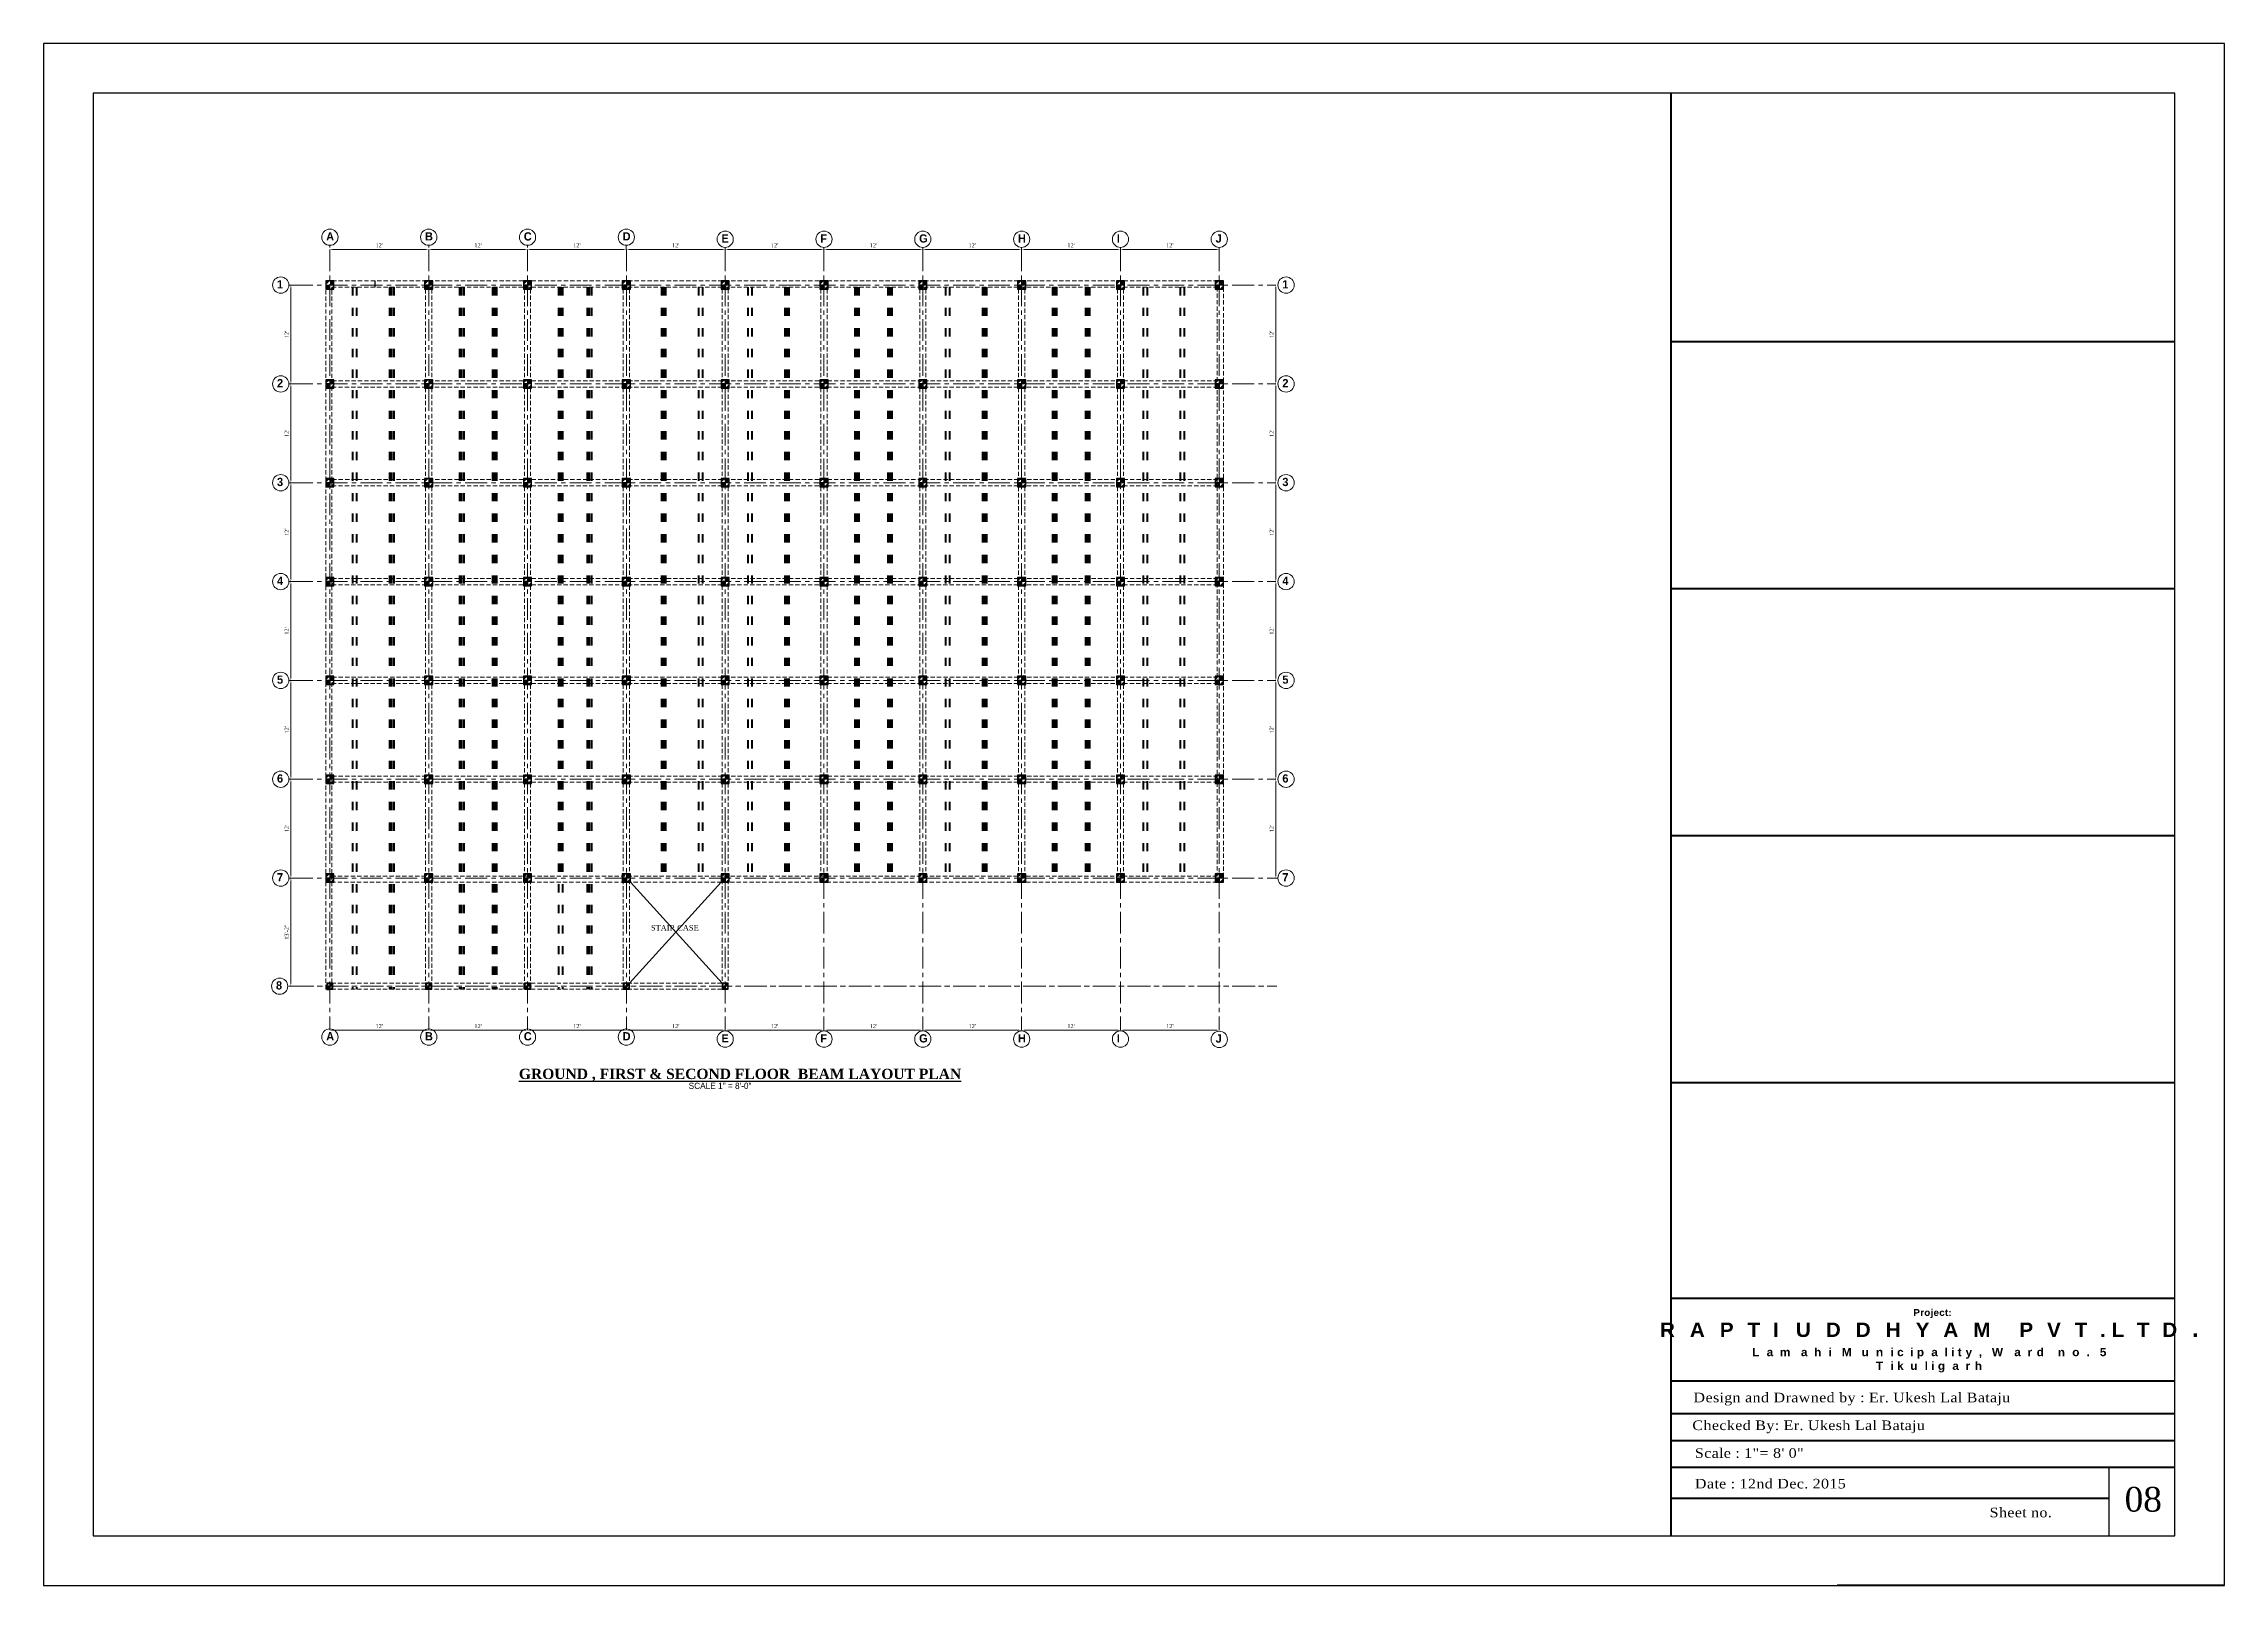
# Model space of a CAD drawing. Extents: x -2338379 to 930990, y -818978 to 106940.
# Drawn here: x 403616 to 406794, y -205212 to -202966 of the extents above; entities that cross this region are included whole.
import ezdxf

# ---------------------------------------------------------------- set-up
doc = ezdxf.new("R2010")
doc.units = 0
doc.header["$MEASUREMENT"] = 0
doc.header["$PDMODE"] = 34
for name, pattern in [('ACAD_ISO03W100', [30, 12, -18]), ('CENTER', [50.8, 31.75, -6.35, 6.35, -6.35]), ('DASHED2', [0.375, 0.25, -0.125])]:
    doc.linetypes.add(name, pattern=pattern)
doc.layers.get('0').update_dxf_attribs({"linetype": 'CONTINUOUS', "lineweight": 30})
doc.layers.get('DEFPOINTS').update_dxf_attribs({"linetype": 'CONTINUOUS'})
for name, color, linetype, lineweight in [('Center', 11, 'CENTER', 15), ('DIM', 6, 'CONTINUOUS', 20), ('Door', 5, 'CONTINUOUS', 5), ('DOOR&WIN', 3, 'CONTINUOUS', 18), ('Outline', 4, 'CONTINUOUS', 9), ('TEXT', 7, 'CONTINUOUS', 30), ('Text (Data)', 1, 'CONTINUOUS', 13)]:
    doc.layers.add(name, color=color, linetype=linetype, lineweight=lineweight)
doc.layers.add('dotline', color=113, linetype='ACAD_ISO03W100')
doc.layers.add('pillar12', color=7, linetype='CONTINUOUS')
doc.styles.get("Standard").update_dxf_attribs({"font": 'times.ttf', "height": 6})
doc.styles.add('STYLUSBT', font='stylu.ttf', dxfattribs={"height": 9})
doc.dimstyles.new('Standard$0', dxfattribs={"dimtxt": 6, "dimasz": 4, "dimexe": 3, "dimexo": 6, "dimgap": 3, "dimtad": 1, "dimdec": 1, "dimzin": 0, "dimdsep": 46, "dimlunit": 4, "dimtxsty": 'Standard', "dimcen": 0.09, "dimclrd": 6, "dimclre": 6, "dimclrt": 7, "dimadec": 0, "dimazin": 0, "dimtfac": 1, "dimtdec": 1, "dimtix": 1, "dimtofl": 0, "dimtmove": 1, "dimatfit": 3, "dimfxl": 1, "dimtolj": 1, "dimtzin": 0, "dimlwd": 18, "dimlwe": 18, "dimarcsym": 0})

msp = doc.modelspace()

# ---------------------------------------------------------------- texts
for s, insert, char_height, width, attachment_point in [('\\pi-24,l24,t24;{\\fArial Black|b1|i0|c0|p34;\\W0.9;\\T1.05;Project:\\P\\H2.1x;\\T2;RAPTI UDDHYAM PVT.LTD\\H1.143x;.\\H0.5208x;\\O\\P\\H0.9599x;\\oLamahi Municipality, Ward no. 5\\PTikuligarh}', (406368.48, -204809.78), 10, 762.9723, 2), ('\\pi-42,l42,t42;{\\W1.1;\\T1.05;Design and Drawned by : Er. Ukesh Lal Bataju}', (406020.03, -204931.65), 14, 478.4843, 1), ('\\pi-42,l42,t42;{\\W1.1;\\T1.05;Checked By: Er. Ukesh Lal Bataju}', (406018.47, -204972.1), 14, 478.4843, 1), ('\\pi-42,l42,t42;{\\W1.1;\\T1.05;Scale : 1"= 8\' 0"}', (406022.09, -205012.57), 14, 478.4843, 1), ('\\pi-42,l42,t42;{\\W1.1;\\T1.05;Date : 12nd Dec. 2015}', (406022.09, -205057.16), 14, 478.4843, 1), ('\\pi-42,l42,t42;{\\W1.1;\\T1.05;Sheet no.}', (406451.59, -205099.19), 14, 478.4843, 1)]:
    msp.add_mtext(s, dxfattribs=dict(insert=insert, char_height=char_height, width=width, attachment_point=attachment_point))
at = {"layer": 'TEXT', "attachment_point": 1}
for s, insert, char_height, width in [('{\\fCentury Gothic|b1|i0|c0|p34;A}', (404027.72, -203240.85), 12, 451.5), ('{\\fCentury Gothic|b1|i0|c0|p34;B}', (404171.72, -203240.85), 12, 451.5), ('{\\fCentury Gothic|b1|i0|c0|p34;C}', (404315.72, -203240.85), 12, 451.5), ('{\\fCentury Gothic|b1|i0|c0|p34;D}', (404459.72, -203240.85), 12, 451.5), ('{\\fCentury Gothic|b1|i0|c0|p34;E}', (404603.72, -203243.85), 12, 451.5), ('{\\fCentury Gothic|b1|i0|c0|p34;F}', (404747.72, -203243.85), 12, 451.5), ('{\\fCentury Gothic|b1|i0|c0|p34;G}', (404891.72, -203243.85), 12, 451.5), ('{\\fCentury Gothic|b1|i0|c0|p34;H}', (405035.72, -203243.85), 12, 451.5), ('{\\fCentury Gothic|b1|i0|c0|p34;I}', (405179.72, -203243.85), 12, 451.5), ('{\\fCentury Gothic|b1|i0|c0|p34;J}', (405323.72, -203243.85), 12, 451.5), ('{\\fCentury Gothic|b1|i0|c0|p34;1}', (403956.09, -203310.67), 12, 451.5), ('{\\fCentury Gothic|b1|i0|c0|p34;1}', (405420.98, -203310.67), 12, 451.5), ('{\\fCentury Gothic|b1|i0|c0|p34;2}', (403956.09, -203454.67), 12, 451.5), ('{\\fCentury Gothic|b1|i0|c0|p34;2}', (405420.98, -203454.67), 12, 451.5), ('{\\fCentury Gothic|b1|i0|c0|p34;3}', (403956.09, -203598.67), 12, 451.5), ('{\\fCentury Gothic|b1|i0|c0|p34;3}', (405420.98, -203598.67), 12, 451.5), ('{\\fCentury Gothic|b1|i0|c0|p34;4}', (403956.09, -203742.67), 12, 451.5), ('{\\fCentury Gothic|b1|i0|c0|p34;4}', (405420.98, -203742.67), 12, 451.5), ('{\\fCentury Gothic|b1|i0|c0|p34;5}', (403956.09, -203886.67), 12, 451.5), ('{\\fCentury Gothic|b1|i0|c0|p34;5}', (405420.98, -203886.67), 12, 451.5), ('{\\fCentury Gothic|b1|i0|c0|p34;6}', (403956.09, -204030.67), 12, 451.5), ('{\\fCentury Gothic|b1|i0|c0|p34;6}', (405420.98, -204030.67), 12, 451.5), ('{\\fCentury Gothic|b1|i0|c0|p34;7}', (403956.09, -204174.67), 12, 451.5), ('{\\fCentury Gothic|b1|i0|c0|p34;7}', (405420.98, -204174.67), 12, 451.5), ('{\\fRomantic|b0|i0|c2|p2;STAIR CASE}', (404500.95, -204250.3), 8, 328.5), ('{\\fCentury Gothic|b1|i0|c0|p34;8}', (403954.59, -204332.17), 12, 451.5), ('{\\fCentury Gothic|b1|i0|c0|p34;A}', (404027.72, -204406.33), 12, 451.5), ('{\\fCentury Gothic|b1|i0|c0|p34;B}', (404171.72, -204406.33), 12, 451.5), ('{\\fCentury Gothic|b1|i0|c0|p34;C}', (404315.72, -204406.33), 12, 451.5), ('{\\fCentury Gothic|b1|i0|c0|p34;D}', (404459.72, -204406.33), 12, 451.5), ('{\\fCentury Gothic|b1|i0|c0|p34;E}', (404603.72, -204409.33), 12, 451.5), ('{\\fCentury Gothic|b1|i0|c0|p34;F}', (404747.72, -204409.33), 12, 451.5), ('{\\fCentury Gothic|b1|i0|c0|p34;G}', (404891.72, -204409.33), 12, 451.5), ('{\\fCentury Gothic|b1|i0|c0|p34;H}', (405035.72, -204409.33), 12, 451.5), ('{\\fCentury Gothic|b1|i0|c0|p34;I}', (405179.72, -204409.33), 12, 451.5), ('{\\fCentury Gothic|b1|i0|c0|p34;J}', (405323.72, -204409.7), 12, 451.5), ('{\\fRomantic|b1|i0|c2|p2;\\LGROUND , FIRST & SECOND FLOOR  BEAM LAYOUT PLAN}', (404308.51, -204459.62), 15, 669)]:
    msp.add_mtext(s, dxfattribs=dict(at, insert=insert, char_height=char_height, width=width))
at = {"layer": 'TEXT', "ltscale": 20, "insert": (404555.95, -204480), "char_height": 9, "width": 245.5296, "attachment_point": 1, "style": 'STYLUSBT'}
msp.add_mtext('SCALE 1" = 8\'-0"', dxfattribs=at)
at = {"layer": 'Text (Data)', "lineweight": 80, "insert": (406648.25, -205068.92), "char_height": 36, "width": 54.6723, "attachment_point": 1}
msp.add_mtext('08', dxfattribs=at)

# ---------------------------------------------------------------- blocks, each defined once
blk = doc.blocks.new('pill12')
h = blk.add_hatch(color=5)
h.paths.add_polyline_path([(-6, -6), (6, -6), (6, 6), (-6, 6)], flags=17)
edge = h.paths.add_edge_path(flags=17)
edge.add_line((6, 0), (-6, 0))
edge.add_line((0, 6), (0, -6))
for p, q in [((6, 0), (-6, 0)), ((0, 6), (0, -6))]:
    blk.add_line(p, q)
blk.add_lwpolyline([(-6, -6), (6, -6), (6, 6), (-6, 6)], close=True)
blk = doc.blocks.new('*D1311')
at = {"layer": 'DEFPOINTS', "color": 0, "lineweight": 30, "transparency": 16777216}
for p in [(404033.1, -203265.9), (404177.1, -203265.9), (404177.1, -203265.9)]:
    blk.add_point(p, dxfattribs=at)
at = {"layer": 'DIM', "color": 6, "lineweight": 18, "transparency": 16777216}
for p, q in [((404033.1, -203259.9), (404033.1, -203262.9)), ((404037.1, -203265.9), (404173.1, -203265.9)), ((404177.1, -203259.9), (404177.1, -203262.9))]:
    blk.add_line(p, q, dxfattribs=at)
at = {"layer": 'DIM', "color": 6, "lineweight": 30, "transparency": 16777216}
for points in [[(404037.1, -203265.2), (404037.1, -203266.5), (404033.1, -203265.9)], [(404173.1, -203265.2), (404173.1, -203266.5), (404177.1, -203265.9)]]:
    blk.add_solid(points, dxfattribs=at)
at = {"layer": 'DIM', "color": 7, "transparency": 16777216, "insert": (404105.1, -203259.9), "char_height": 6, "attachment_point": 5}
blk.add_mtext("\\A1;12'", dxfattribs=at)
blk = doc.blocks.new('*D1312')
at = {"layer": 'DEFPOINTS', "color": 0, "lineweight": 30, "transparency": 16777216}
for p in [(404177.1, -203265.9), (404321.1, -203265.9), (404321.1, -203265.9)]:
    blk.add_point(p, dxfattribs=at)
at = {"layer": 'DIM', "color": 6, "lineweight": 18, "transparency": 16777216}
for p, q in [((404177.1, -203259.9), (404177.1, -203262.9)), ((404181.1, -203265.9), (404317.1, -203265.9)), ((404321.1, -203259.9), (404321.1, -203262.9))]:
    blk.add_line(p, q, dxfattribs=at)
at = {"layer": 'DIM', "color": 6, "lineweight": 30, "transparency": 16777216}
for points in [[(404181.1, -203265.2), (404181.1, -203266.5), (404177.1, -203265.9)], [(404317.1, -203265.2), (404317.1, -203266.5), (404321.1, -203265.9)]]:
    blk.add_solid(points, dxfattribs=at)
at = {"layer": 'DIM', "color": 7, "transparency": 16777216, "insert": (404249.1, -203259.9), "char_height": 6, "attachment_point": 5}
blk.add_mtext("\\A1;12'", dxfattribs=at)
blk = doc.blocks.new('*D1313')
at = {"layer": 'DEFPOINTS', "color": 0, "lineweight": 30, "transparency": 16777216}
for p in [(404321.1, -203265.9), (404465.1, -203265.9), (404465.1, -203265.9)]:
    blk.add_point(p, dxfattribs=at)
at = {"layer": 'DIM', "color": 6, "lineweight": 18, "transparency": 16777216}
for p, q in [((404321.1, -203259.9), (404321.1, -203262.9)), ((404325.1, -203265.9), (404461.1, -203265.9)), ((404465.1, -203259.9), (404465.1, -203262.9))]:
    blk.add_line(p, q, dxfattribs=at)
at = {"layer": 'DIM', "color": 6, "lineweight": 30, "transparency": 16777216}
for points in [[(404325.1, -203265.2), (404325.1, -203266.5), (404321.1, -203265.9)], [(404461.1, -203265.2), (404461.1, -203266.5), (404465.1, -203265.9)]]:
    blk.add_solid(points, dxfattribs=at)
at = {"layer": 'DIM', "color": 7, "transparency": 16777216, "insert": (404393.1, -203259.9), "char_height": 6, "attachment_point": 5}
blk.add_mtext("\\A1;12'", dxfattribs=at)
blk = doc.blocks.new('*D1314')
at = {"color": 6, "lineweight": 18, "transparency": 16777216}
for p, q in [((404465.1, -203265.9), (404465.1, -203262.9)), ((404469.1, -203265.9), (404605.1, -203265.9)), ((404609.1, -203265.9), (404609.1, -203262.9))]:
    blk.add_line(p, q, dxfattribs=at)
at = {"color": 6, "lineweight": 30, "transparency": 16777216}
for points in [[(404469.1, -203265.2), (404469.1, -203266.5), (404465.1, -203265.9)], [(404605.1, -203265.2), (404605.1, -203266.5), (404609.1, -203265.9)]]:
    blk.add_solid(points, dxfattribs=at)
at = {"layer": 'DEFPOINTS', "color": 0, "lineweight": 30, "transparency": 16777216}
for p in [(404465.1, -203265.9), (404609.1, -203265.9), (404609.1, -203265.9)]:
    blk.add_point(p, dxfattribs=at)
at = {"color": 7, "lineweight": 30, "transparency": 16777216, "insert": (404537.1, -203259.9), "char_height": 6, "attachment_point": 5}
blk.add_mtext("\\A1;12'", dxfattribs=at)
blk = doc.blocks.new('*D1315')
at = {"color": 6, "lineweight": 18, "transparency": 16777216}
for p, q in [((404609.1, -203265.9), (404609.1, -203262.9)), ((404613.1, -203265.9), (404749.1, -203265.9)), ((404753.1, -203265.9), (404753.1, -203262.9))]:
    blk.add_line(p, q, dxfattribs=at)
at = {"color": 6, "lineweight": 30, "transparency": 16777216}
for points in [[(404613.1, -203265.2), (404613.1, -203266.5), (404609.1, -203265.9)], [(404749.1, -203265.2), (404749.1, -203266.5), (404753.1, -203265.9)]]:
    blk.add_solid(points, dxfattribs=at)
at = {"layer": 'DEFPOINTS', "color": 0, "lineweight": 30, "transparency": 16777216}
for p in [(404609.1, -203265.9), (404753.1, -203265.9), (404753.1, -203265.9)]:
    blk.add_point(p, dxfattribs=at)
at = {"color": 7, "lineweight": 30, "transparency": 16777216, "insert": (404681.1, -203259.9), "char_height": 6, "attachment_point": 5}
blk.add_mtext("\\A1;12'", dxfattribs=at)
blk = doc.blocks.new('*D1316')
at = {"color": 6, "lineweight": 18, "transparency": 16777216}
for p, q in [((404753.1, -203265.9), (404753.1, -203262.9)), ((404757.1, -203265.9), (404893.1, -203265.9)), ((404897.1, -203265.9), (404897.1, -203262.9))]:
    blk.add_line(p, q, dxfattribs=at)
at = {"color": 6, "lineweight": 30, "transparency": 16777216}
for points in [[(404757.1, -203265.2), (404757.1, -203266.5), (404753.1, -203265.9)], [(404893.1, -203265.2), (404893.1, -203266.5), (404897.1, -203265.9)]]:
    blk.add_solid(points, dxfattribs=at)
at = {"layer": 'DEFPOINTS', "color": 0, "lineweight": 30, "transparency": 16777216}
for p in [(404753.1, -203265.9), (404897.1, -203265.9), (404897.1, -203265.9)]:
    blk.add_point(p, dxfattribs=at)
at = {"color": 7, "lineweight": 30, "transparency": 16777216, "insert": (404825.1, -203259.9), "char_height": 6, "attachment_point": 5}
blk.add_mtext("\\A1;12'", dxfattribs=at)
blk = doc.blocks.new('*D1317')
at = {"color": 6, "lineweight": 18, "transparency": 16777216}
for p, q in [((404897.1, -203265.9), (404897.1, -203262.9)), ((404901.1, -203265.9), (405037.1, -203265.9)), ((405041.1, -203265.9), (405041.1, -203262.9))]:
    blk.add_line(p, q, dxfattribs=at)
at = {"color": 6, "lineweight": 30, "transparency": 16777216}
for points in [[(404901.1, -203265.2), (404901.1, -203266.5), (404897.1, -203265.9)], [(405037.1, -203265.2), (405037.1, -203266.5), (405041.1, -203265.9)]]:
    blk.add_solid(points, dxfattribs=at)
at = {"layer": 'DEFPOINTS', "color": 0, "lineweight": 30, "transparency": 16777216}
for p in [(404897.1, -203265.9), (405041.1, -203265.9), (405041.1, -203265.9)]:
    blk.add_point(p, dxfattribs=at)
at = {"color": 7, "lineweight": 30, "transparency": 16777216, "insert": (404969.1, -203259.9), "char_height": 6, "attachment_point": 5}
blk.add_mtext("\\A1;12'", dxfattribs=at)
blk = doc.blocks.new('*D1318')
at = {"color": 6, "lineweight": 18, "transparency": 16777216}
for p, q in [((405041.1, -203265.9), (405041.1, -203262.9)), ((405045.1, -203265.9), (405181.1, -203265.9)), ((405185.1, -203265.9), (405185.1, -203262.9))]:
    blk.add_line(p, q, dxfattribs=at)
at = {"color": 6, "lineweight": 30, "transparency": 16777216}
for points in [[(405045.1, -203265.2), (405045.1, -203266.5), (405041.1, -203265.9)], [(405181.1, -203265.2), (405181.1, -203266.5), (405185.1, -203265.9)]]:
    blk.add_solid(points, dxfattribs=at)
at = {"layer": 'DEFPOINTS', "color": 0, "lineweight": 30, "transparency": 16777216}
for p in [(405041.1, -203265.9), (405185.1, -203265.9), (405185.1, -203266.5)]:
    blk.add_point(p, dxfattribs=at)
at = {"color": 7, "lineweight": 30, "transparency": 16777216, "insert": (405113.1, -203259.9), "char_height": 6, "attachment_point": 5}
blk.add_mtext("\\A1;12'", dxfattribs=at)
blk = doc.blocks.new('*D1319')
at = {"color": 6, "lineweight": 18, "transparency": 16777216}
for p, q in [((405185.1, -203265.9), (405185.1, -203262.9)), ((405189.1, -203265.9), (405325.1, -203265.9)), ((405329.1, -203265.9), (405329.1, -203262.9))]:
    blk.add_line(p, q, dxfattribs=at)
at = {"color": 6, "lineweight": 30, "transparency": 16777216}
for points in [[(405189.1, -203265.2), (405189.1, -203266.5), (405185.1, -203265.9)], [(405325.1, -203265.2), (405325.1, -203266.5), (405329.1, -203265.9)]]:
    blk.add_solid(points, dxfattribs=at)
at = {"layer": 'DEFPOINTS', "color": 0, "lineweight": 30, "transparency": 16777216}
for p in [(405185.1, -203266.5), (405329.1, -203265.9), (405329.1, -203265.9)]:
    blk.add_point(p, dxfattribs=at)
at = {"color": 7, "lineweight": 30, "transparency": 16777216, "insert": (405257.1, -203259.9), "char_height": 6, "attachment_point": 5}
blk.add_mtext("\\A1;12'", dxfattribs=at)
blk = doc.blocks.new('*D1320')
at = {"color": 6, "lineweight": 18, "transparency": 16777216}
for p, q in [((403976.3, -203317.8), (403973.3, -203317.8)), ((403976.3, -203321.8), (403976.3, -203457.8)), ((403976.3, -203461.8), (403973.3, -203461.8))]:
    blk.add_line(p, q, dxfattribs=at)
at = {"color": 6, "lineweight": 30, "transparency": 16777216}
for points in [[(403975.7, -203321.8), (403977, -203321.8), (403976.3, -203317.8)], [(403975.7, -203457.8), (403977, -203457.8), (403976.3, -203461.8)]]:
    blk.add_solid(points, dxfattribs=at)
at = {"layer": 'DEFPOINTS', "color": 0, "lineweight": 30, "transparency": 16777216}
for p in [(403976.3, -203317.8), (403976.3, -203461.8), (403976.3, -203461.8)]:
    blk.add_point(p, dxfattribs=at)
at = {"color": 7, "lineweight": 30, "transparency": 16777216, "insert": (403970.3, -203389.8), "char_height": 6, "attachment_point": 5, "rotation": 90}
blk.add_mtext("\\A1;12'", dxfattribs=at)
blk = doc.blocks.new('*D1321')
at = {"color": 6, "lineweight": 18, "transparency": 16777216}
for p, q in [((403976.3, -203461.8), (403973.3, -203461.8)), ((403976.3, -203465.8), (403976.3, -203601.8)), ((403976.3, -203605.8), (403973.3, -203605.8))]:
    blk.add_line(p, q, dxfattribs=at)
at = {"color": 6, "lineweight": 30, "transparency": 16777216}
for points in [[(403975.7, -203465.8), (403977, -203465.8), (403976.3, -203461.8)], [(403975.7, -203601.8), (403977, -203601.8), (403976.3, -203605.8)]]:
    blk.add_solid(points, dxfattribs=at)
at = {"layer": 'DEFPOINTS', "color": 0, "lineweight": 30, "transparency": 16777216}
for p in [(403976.3, -203461.8), (403976.3, -203605.8), (403976.3, -203605.8)]:
    blk.add_point(p, dxfattribs=at)
at = {"color": 7, "lineweight": 30, "transparency": 16777216, "insert": (403970.3, -203533.8), "char_height": 6, "attachment_point": 5, "rotation": 90}
blk.add_mtext("\\A1;12'", dxfattribs=at)
blk = doc.blocks.new('*D1322')
at = {"color": 6, "lineweight": 18, "transparency": 16777216}
for p, q in [((403976.3, -203605.8), (403973.3, -203605.8)), ((403976.3, -203609.8), (403976.3, -203745.8)), ((403976.3, -203749.8), (403973.3, -203749.8))]:
    blk.add_line(p, q, dxfattribs=at)
at = {"color": 6, "lineweight": 30, "transparency": 16777216}
for points in [[(403975.7, -203609.8), (403977, -203609.8), (403976.3, -203605.8)], [(403975.7, -203745.8), (403977, -203745.8), (403976.3, -203749.8)]]:
    blk.add_solid(points, dxfattribs=at)
at = {"layer": 'DEFPOINTS', "color": 0, "lineweight": 30, "transparency": 16777216}
for p in [(403976.3, -203605.8), (403976.3, -203749.8), (403976.3, -203749.8)]:
    blk.add_point(p, dxfattribs=at)
at = {"color": 7, "lineweight": 30, "transparency": 16777216, "insert": (403970.3, -203677.8), "char_height": 6, "attachment_point": 5, "rotation": 90}
blk.add_mtext("\\A1;12'", dxfattribs=at)
blk = doc.blocks.new('*D1323')
at = {"color": 6, "lineweight": 18, "transparency": 16777216}
for p, q in [((403976.3, -203749.8), (403973.3, -203749.8)), ((403976.3, -203753.8), (403976.3, -203889.8)), ((403976.3, -203893.8), (403973.3, -203893.8))]:
    blk.add_line(p, q, dxfattribs=at)
at = {"color": 6, "lineweight": 30, "transparency": 16777216}
for points in [[(403975.7, -203753.8), (403977, -203753.8), (403976.3, -203749.8)], [(403975.7, -203889.8), (403977, -203889.8), (403976.3, -203893.8)]]:
    blk.add_solid(points, dxfattribs=at)
at = {"layer": 'DEFPOINTS', "color": 0, "lineweight": 30, "transparency": 16777216}
for p in [(403976.3, -203749.8), (403976.3, -203893.8), (403976.3, -203893.8)]:
    blk.add_point(p, dxfattribs=at)
at = {"color": 7, "lineweight": 30, "transparency": 16777216, "insert": (403970.3, -203821.8), "char_height": 6, "attachment_point": 5, "rotation": 90}
blk.add_mtext("\\A1;12'", dxfattribs=at)
blk = doc.blocks.new('*D1324')
at = {"color": 6, "lineweight": 18, "transparency": 16777216}
for p, q in [((403976.3, -203893.8), (403973.3, -203893.8)), ((403976.3, -203897.8), (403976.3, -204033.8)), ((403976.3, -204037.8), (403973.3, -204037.8))]:
    blk.add_line(p, q, dxfattribs=at)
at = {"color": 6, "lineweight": 30, "transparency": 16777216}
for points in [[(403975.7, -203897.8), (403977, -203897.8), (403976.3, -203893.8)], [(403975.7, -204033.8), (403977, -204033.8), (403976.3, -204037.8)]]:
    blk.add_solid(points, dxfattribs=at)
at = {"layer": 'DEFPOINTS', "color": 0, "lineweight": 30, "transparency": 16777216}
for p in [(403976.3, -203893.8), (403976.3, -204037.8), (403976.3, -204037.8)]:
    blk.add_point(p, dxfattribs=at)
at = {"color": 7, "lineweight": 30, "transparency": 16777216, "insert": (403970.3, -203965.8), "char_height": 6, "attachment_point": 5, "rotation": 90}
blk.add_mtext("\\A1;12'", dxfattribs=at)
blk = doc.blocks.new('*D1325')
at = {"color": 6, "lineweight": 18, "transparency": 16777216}
for p, q in [((403976.3, -204037.8), (403973.3, -204037.8)), ((403976.3, -204041.8), (403976.3, -204177.8)), ((403976.3, -204181.8), (403973.3, -204181.8))]:
    blk.add_line(p, q, dxfattribs=at)
at = {"color": 6, "lineweight": 30, "transparency": 16777216}
for points in [[(403975.7, -204041.8), (403977, -204041.8), (403976.3, -204037.8)], [(403975.7, -204177.8), (403977, -204177.8), (403976.3, -204181.8)]]:
    blk.add_solid(points, dxfattribs=at)
at = {"layer": 'DEFPOINTS', "color": 0, "lineweight": 30, "transparency": 16777216}
for p in [(403976.3, -204037.8), (403976.3, -204181.8), (403976.3, -204181.8)]:
    blk.add_point(p, dxfattribs=at)
at = {"color": 7, "lineweight": 30, "transparency": 16777216, "insert": (403970.3, -204109.8), "char_height": 6, "attachment_point": 5, "rotation": 90}
blk.add_mtext("\\A1;12'", dxfattribs=at)
blk = doc.blocks.new('*D1326')
at = {"color": 6, "lineweight": 18, "transparency": 16777216}
for p, q in [((404033.1, -204403.5), (404033.1, -204400.5)), ((404037.1, -204403.5), (404173.1, -204403.5)), ((404177.1, -204403.5), (404177.1, -204400.5))]:
    blk.add_line(p, q, dxfattribs=at)
at = {"color": 6, "lineweight": 30, "transparency": 16777216}
for points in [[(404037.1, -204402.8), (404037.1, -204404.1), (404033.1, -204403.5)], [(404173.1, -204402.8), (404173.1, -204404.1), (404177.1, -204403.5)]]:
    blk.add_solid(points, dxfattribs=at)
at = {"layer": 'DEFPOINTS', "color": 0, "lineweight": 30, "transparency": 16777216}
for p in [(404033.1, -204403.5), (404177.1, -204403.5), (404177.1, -204403.5)]:
    blk.add_point(p, dxfattribs=at)
at = {"color": 7, "lineweight": 30, "transparency": 16777216, "insert": (404105.1, -204397.5), "char_height": 6, "attachment_point": 5}
blk.add_mtext("\\A1;12'", dxfattribs=at)
blk = doc.blocks.new('*D1327')
at = {"color": 6, "lineweight": 18, "transparency": 16777216}
for p, q in [((404177.1, -204403.5), (404177.1, -204400.5)), ((404181.1, -204403.5), (404317.1, -204403.5)), ((404321.1, -204403.5), (404321.1, -204400.5))]:
    blk.add_line(p, q, dxfattribs=at)
at = {"color": 6, "lineweight": 30, "transparency": 16777216}
for points in [[(404181.1, -204402.8), (404181.1, -204404.1), (404177.1, -204403.5)], [(404317.1, -204402.8), (404317.1, -204404.1), (404321.1, -204403.5)]]:
    blk.add_solid(points, dxfattribs=at)
at = {"layer": 'DEFPOINTS', "color": 0, "lineweight": 30, "transparency": 16777216}
for p in [(404177.1, -204403.5), (404321.1, -204403.5), (404321.1, -204403.5)]:
    blk.add_point(p, dxfattribs=at)
at = {"color": 7, "lineweight": 30, "transparency": 16777216, "insert": (404249.1, -204397.5), "char_height": 6, "attachment_point": 5}
blk.add_mtext("\\A1;12'", dxfattribs=at)
blk = doc.blocks.new('*D1328')
at = {"color": 6, "lineweight": 18, "transparency": 16777216}
for p, q in [((404321.1, -204403.5), (404321.1, -204400.5)), ((404325.1, -204403.5), (404461.1, -204403.5)), ((404465.1, -204403.5), (404465.1, -204400.5))]:
    blk.add_line(p, q, dxfattribs=at)
at = {"color": 6, "lineweight": 30, "transparency": 16777216}
for points in [[(404325.1, -204402.8), (404325.1, -204404.1), (404321.1, -204403.5)], [(404461.1, -204402.8), (404461.1, -204404.1), (404465.1, -204403.5)]]:
    blk.add_solid(points, dxfattribs=at)
at = {"layer": 'DEFPOINTS', "color": 0, "lineweight": 30, "transparency": 16777216}
for p in [(404321.1, -204403.5), (404465.1, -204403.5), (404465.1, -204403.5)]:
    blk.add_point(p, dxfattribs=at)
at = {"color": 7, "lineweight": 30, "transparency": 16777216, "insert": (404393.1, -204397.5), "char_height": 6, "attachment_point": 5}
blk.add_mtext("\\A1;12'", dxfattribs=at)
blk = doc.blocks.new('*D1329')
at = {"color": 6, "lineweight": 18, "transparency": 16777216}
for p, q in [((404465.1, -204403.5), (404465.1, -204400.5)), ((404469.1, -204403.5), (404605.1, -204403.5)), ((404609.1, -204403.5), (404609.1, -204400.5))]:
    blk.add_line(p, q, dxfattribs=at)
at = {"color": 6, "lineweight": 30, "transparency": 16777216}
for points in [[(404469.1, -204402.8), (404469.1, -204404.1), (404465.1, -204403.5)], [(404605.1, -204402.8), (404605.1, -204404.1), (404609.1, -204403.5)]]:
    blk.add_solid(points, dxfattribs=at)
at = {"layer": 'DEFPOINTS', "color": 0, "lineweight": 30, "transparency": 16777216}
for p in [(404465.1, -204403.5), (404609.1, -204403.5), (404609.1, -204403.5)]:
    blk.add_point(p, dxfattribs=at)
at = {"color": 7, "lineweight": 30, "transparency": 16777216, "insert": (404537.1, -204397.5), "char_height": 6, "attachment_point": 5}
blk.add_mtext("\\A1;12'", dxfattribs=at)
blk = doc.blocks.new('*D1330')
at = {"color": 6, "lineweight": 18, "transparency": 16777216}
for p, q in [((404609.1, -204403.5), (404609.1, -204400.5)), ((404613.1, -204403.5), (404749.1, -204403.5)), ((404753.1, -204403.5), (404753.1, -204400.5))]:
    blk.add_line(p, q, dxfattribs=at)
at = {"color": 6, "lineweight": 30, "transparency": 16777216}
for points in [[(404613.1, -204402.8), (404613.1, -204404.1), (404609.1, -204403.5)], [(404749.1, -204402.8), (404749.1, -204404.1), (404753.1, -204403.5)]]:
    blk.add_solid(points, dxfattribs=at)
at = {"layer": 'DEFPOINTS', "color": 0, "lineweight": 30, "transparency": 16777216}
for p in [(404609.1, -204403.5), (404753.1, -204403.5), (404753.1, -204403.5)]:
    blk.add_point(p, dxfattribs=at)
at = {"color": 7, "lineweight": 30, "transparency": 16777216, "insert": (404681.1, -204397.5), "char_height": 6, "attachment_point": 5}
blk.add_mtext("\\A1;12'", dxfattribs=at)
blk = doc.blocks.new('*D1331')
at = {"color": 6, "lineweight": 18, "transparency": 16777216}
for p, q in [((404753.1, -204403.5), (404753.1, -204400.5)), ((404757.1, -204403.5), (404893.1, -204403.5)), ((404897.1, -204403.5), (404897.1, -204400.5))]:
    blk.add_line(p, q, dxfattribs=at)
at = {"color": 6, "lineweight": 30, "transparency": 16777216}
for points in [[(404757.1, -204402.8), (404757.1, -204404.1), (404753.1, -204403.5)], [(404893.1, -204402.8), (404893.1, -204404.1), (404897.1, -204403.5)]]:
    blk.add_solid(points, dxfattribs=at)
at = {"layer": 'DEFPOINTS', "color": 0, "lineweight": 30, "transparency": 16777216}
for p in [(404753.1, -204403.5), (404897.1, -204403.5), (404897.1, -204403.5)]:
    blk.add_point(p, dxfattribs=at)
at = {"color": 7, "lineweight": 30, "transparency": 16777216, "insert": (404825.1, -204397.5), "char_height": 6, "attachment_point": 5}
blk.add_mtext("\\A1;12'", dxfattribs=at)
blk = doc.blocks.new('*D1332')
at = {"color": 6, "lineweight": 18, "transparency": 16777216}
for p, q in [((404897.1, -204403.5), (404897.1, -204400.5)), ((404901.1, -204403.5), (405037.1, -204403.5)), ((405041.1, -204403.5), (405041.1, -204400.5))]:
    blk.add_line(p, q, dxfattribs=at)
at = {"color": 6, "lineweight": 30, "transparency": 16777216}
for points in [[(404901.1, -204402.8), (404901.1, -204404.1), (404897.1, -204403.5)], [(405037.1, -204402.8), (405037.1, -204404.1), (405041.1, -204403.5)]]:
    blk.add_solid(points, dxfattribs=at)
at = {"layer": 'DEFPOINTS', "color": 0, "lineweight": 30, "transparency": 16777216}
for p in [(404897.1, -204403.5), (405041.1, -204403.5), (405041.1, -204403.5)]:
    blk.add_point(p, dxfattribs=at)
at = {"color": 7, "lineweight": 30, "transparency": 16777216, "insert": (404969.1, -204397.5), "char_height": 6, "attachment_point": 5}
blk.add_mtext("\\A1;12'", dxfattribs=at)
blk = doc.blocks.new('*D1333')
at = {"color": 6, "lineweight": 18, "transparency": 16777216}
for p, q in [((405041.1, -204403.5), (405041.1, -204400.5)), ((405045.1, -204403.5), (405181.1, -204403.5)), ((405185.1, -204403.5), (405185.1, -204400.5))]:
    blk.add_line(p, q, dxfattribs=at)
at = {"color": 6, "lineweight": 30, "transparency": 16777216}
for points in [[(405045.1, -204402.8), (405045.1, -204404.1), (405041.1, -204403.5)], [(405181.1, -204402.8), (405181.1, -204404.1), (405185.1, -204403.5)]]:
    blk.add_solid(points, dxfattribs=at)
at = {"layer": 'DEFPOINTS', "color": 0, "lineweight": 30, "transparency": 16777216}
for p in [(405041.1, -204403.5), (405185.1, -204403.5), (405185.1, -204403.5)]:
    blk.add_point(p, dxfattribs=at)
at = {"color": 7, "lineweight": 30, "transparency": 16777216, "insert": (405113.1, -204397.5), "char_height": 6, "attachment_point": 5}
blk.add_mtext("\\A1;12'", dxfattribs=at)
blk = doc.blocks.new('*D1334')
at = {"color": 6, "lineweight": 18, "transparency": 16777216}
for p, q in [((405185.1, -204403.5), (405185.1, -204400.5)), ((405189.1, -204403.5), (405325.1, -204403.5)), ((405329.1, -204403.5), (405329.1, -204400.5))]:
    blk.add_line(p, q, dxfattribs=at)
at = {"color": 6, "lineweight": 30, "transparency": 16777216}
for points in [[(405189.1, -204402.8), (405189.1, -204404.1), (405185.1, -204403.5)], [(405325.1, -204402.8), (405325.1, -204404.1), (405329.1, -204403.5)]]:
    blk.add_solid(points, dxfattribs=at)
at = {"layer": 'DEFPOINTS', "color": 0, "lineweight": 30, "transparency": 16777216}
for p in [(405185.1, -204403.5), (405329.1, -204403.5), (405329.1, -204403.5)]:
    blk.add_point(p, dxfattribs=at)
at = {"color": 7, "lineweight": 30, "transparency": 16777216, "insert": (405257.1, -204397.5), "char_height": 6, "attachment_point": 5}
blk.add_mtext("\\A1;12'", dxfattribs=at)
blk = doc.blocks.new('*D1335')
at = {"color": 6, "lineweight": 18, "transparency": 16777216}
for p, q in [((405411.5, -203317.8), (405408.5, -203317.8)), ((405411.5, -203321.8), (405411.5, -203457.8)), ((405411.5, -203461.8), (405408.5, -203461.8))]:
    blk.add_line(p, q, dxfattribs=at)
at = {"color": 6, "lineweight": 30, "transparency": 16777216}
for points in [[(405410.8, -203321.8), (405412.2, -203321.8), (405411.5, -203317.8)], [(405410.8, -203457.8), (405412.2, -203457.8), (405411.5, -203461.8)]]:
    blk.add_solid(points, dxfattribs=at)
at = {"layer": 'DEFPOINTS', "color": 0, "lineweight": 30, "transparency": 16777216}
for p in [(405411.5, -203317.8), (405411.5, -203461.8), (405411.5, -203461.8)]:
    blk.add_point(p, dxfattribs=at)
at = {"color": 7, "lineweight": 30, "transparency": 16777216, "insert": (405405.5, -203389.8), "char_height": 6, "attachment_point": 5, "rotation": 90}
blk.add_mtext("\\A1;12'", dxfattribs=at)
blk = doc.blocks.new('*D1336')
at = {"color": 6, "lineweight": 18, "transparency": 16777216}
for p, q in [((405411.5, -203461.8), (405408.5, -203461.8)), ((405411.5, -203465.8), (405411.5, -203601.8)), ((405411.5, -203605.8), (405408.5, -203605.8))]:
    blk.add_line(p, q, dxfattribs=at)
at = {"color": 6, "lineweight": 30, "transparency": 16777216}
for points in [[(405410.8, -203465.8), (405412.2, -203465.8), (405411.5, -203461.8)], [(405410.8, -203601.8), (405412.2, -203601.8), (405411.5, -203605.8)]]:
    blk.add_solid(points, dxfattribs=at)
at = {"layer": 'DEFPOINTS', "color": 0, "lineweight": 30, "transparency": 16777216}
for p in [(405411.5, -203461.8), (405411.5, -203605.8), (405411.5, -203605.8)]:
    blk.add_point(p, dxfattribs=at)
at = {"color": 7, "lineweight": 30, "transparency": 16777216, "insert": (405405.5, -203533.8), "char_height": 6, "attachment_point": 5, "rotation": 90}
blk.add_mtext("\\A1;12'", dxfattribs=at)
blk = doc.blocks.new('*D1337')
at = {"color": 6, "lineweight": 18, "transparency": 16777216}
for p, q in [((405411.5, -203605.8), (405408.5, -203605.8)), ((405411.5, -203609.8), (405411.5, -203745.8)), ((405411.5, -203749.8), (405408.5, -203749.8))]:
    blk.add_line(p, q, dxfattribs=at)
at = {"color": 6, "lineweight": 30, "transparency": 16777216}
for points in [[(405410.8, -203609.8), (405412.2, -203609.8), (405411.5, -203605.8)], [(405410.8, -203745.8), (405412.2, -203745.8), (405411.5, -203749.8)]]:
    blk.add_solid(points, dxfattribs=at)
at = {"layer": 'DEFPOINTS', "color": 0, "lineweight": 30, "transparency": 16777216}
for p in [(405411.5, -203605.8), (405411.5, -203749.8), (405411.5, -203749.8)]:
    blk.add_point(p, dxfattribs=at)
at = {"color": 7, "lineweight": 30, "transparency": 16777216, "insert": (405405.5, -203677.8), "char_height": 6, "attachment_point": 5, "rotation": 90}
blk.add_mtext("\\A1;12'", dxfattribs=at)
blk = doc.blocks.new('*D1338')
at = {"color": 6, "lineweight": 18, "transparency": 16777216}
for p, q in [((405411.5, -203749.8), (405408.5, -203749.8)), ((405411.5, -203753.8), (405411.5, -203889.8)), ((405411.5, -203893.8), (405408.5, -203893.8))]:
    blk.add_line(p, q, dxfattribs=at)
at = {"color": 6, "lineweight": 30, "transparency": 16777216}
for points in [[(405410.8, -203753.8), (405412.2, -203753.8), (405411.5, -203749.8)], [(405410.8, -203889.8), (405412.2, -203889.8), (405411.5, -203893.8)]]:
    blk.add_solid(points, dxfattribs=at)
at = {"layer": 'DEFPOINTS', "color": 0, "lineweight": 30, "transparency": 16777216}
for p in [(405411.5, -203749.8), (405411.5, -203893.8), (405411.5, -203893.8)]:
    blk.add_point(p, dxfattribs=at)
at = {"color": 7, "lineweight": 30, "transparency": 16777216, "insert": (405405.5, -203821.8), "char_height": 6, "attachment_point": 5, "rotation": 90}
blk.add_mtext("\\A1;12'", dxfattribs=at)
blk = doc.blocks.new('*D1339')
at = {"color": 6, "lineweight": 18, "transparency": 16777216}
for p, q in [((405411.5, -203893.8), (405408.5, -203893.8)), ((405411.5, -203897.8), (405411.5, -204033.8)), ((405411.5, -204037.8), (405408.5, -204037.8))]:
    blk.add_line(p, q, dxfattribs=at)
at = {"color": 6, "lineweight": 30, "transparency": 16777216}
for points in [[(405410.8, -203897.8), (405412.2, -203897.8), (405411.5, -203893.8)], [(405410.8, -204033.8), (405412.2, -204033.8), (405411.5, -204037.8)]]:
    blk.add_solid(points, dxfattribs=at)
at = {"layer": 'DEFPOINTS', "color": 0, "lineweight": 30, "transparency": 16777216}
for p in [(405411.5, -203893.8), (405411.5, -204037.8), (405411.5, -204037.8)]:
    blk.add_point(p, dxfattribs=at)
at = {"color": 7, "lineweight": 30, "transparency": 16777216, "insert": (405405.5, -203965.8), "char_height": 6, "attachment_point": 5, "rotation": 90}
blk.add_mtext("\\A1;12'", dxfattribs=at)
blk = doc.blocks.new('*D1340')
at = {"color": 6, "lineweight": 18, "transparency": 16777216}
for p, q in [((405411.5, -204037.8), (405408.5, -204037.8)), ((405411.5, -204041.8), (405411.5, -204177.8)), ((405411.5, -204181.8), (405414.5, -204181.8))]:
    blk.add_line(p, q, dxfattribs=at)
at = {"color": 6, "lineweight": 30, "transparency": 16777216}
for points in [[(405410.8, -204041.8), (405412.2, -204041.8), (405411.5, -204037.8)], [(405410.8, -204177.8), (405412.2, -204177.8), (405411.5, -204181.8)]]:
    blk.add_solid(points, dxfattribs=at)
at = {"layer": 'DEFPOINTS', "color": 0, "lineweight": 30, "transparency": 16777216}
for p in [(405411.5, -204037.8), (405410.8, -204181.8), (405411.5, -204181.8)]:
    blk.add_point(p, dxfattribs=at)
at = {"color": 7, "lineweight": 30, "transparency": 16777216, "insert": (405405.5, -204109.8), "char_height": 6, "attachment_point": 5, "rotation": 90}
blk.add_mtext("\\A1;12'", dxfattribs=at)
blk = doc.blocks.new('pill9')
h = blk.add_hatch(color=3)
h.paths.add_polyline_path([(-4.5, -4.5), (4.5, -4.5), (4.5, 4.5), (-4.5, 4.5)], flags=16)
edge = h.paths.add_edge_path()
edge.add_line((4.5, 0), (-4.5, 0))
edge.add_line((0, 4.5), (0, -4.5))
for p, q in [((4.5, 0), (-4.5, 0)), ((0, 4.5), (0, -4.5))]:
    blk.add_line(p, q)
blk.add_lwpolyline([(-4.5, -4.5), (4.5, -4.5), (4.5, 4.5), (-4.5, 4.5)], close=True)
blk = doc.blocks.new('*D1341')
at = {"color": 6, "lineweight": 18, "transparency": 16777216}
for p, q in [((403976.3, -204181.8), (403973.3, -204181.8)), ((403976.3, -204185.8), (403976.3, -204335.3)), ((403976.3, -204339.3), (403973.3, -204339.3))]:
    blk.add_line(p, q, dxfattribs=at)
at = {"color": 6, "lineweight": 30, "transparency": 16777216}
for points in [[(403975.7, -204185.8), (403977, -204185.8), (403976.3, -204181.8)], [(403975.7, -204335.3), (403977, -204335.3), (403976.3, -204339.3)]]:
    blk.add_solid(points, dxfattribs=at)
at = {"layer": 'DEFPOINTS', "color": 0, "lineweight": 30, "transparency": 16777216}
for p in [(403976.3, -204181.8), (403976.3, -204339.3), (403976.3, -204339.3)]:
    blk.add_point(p, dxfattribs=at)
at = {"color": 7, "lineweight": 30, "transparency": 16777216, "insert": (403970.3, -204260.6), "char_height": 6, "attachment_point": 5, "rotation": 90}
blk.add_mtext('\\A1;13\'-2"', dxfattribs=at)

# ---------------------------------------------------------------- dimensions: what is measured, and where the dimension line sits
at = {"lineweight": 30}
for base, p1, p2, picture, middle in [((404609.12, -203265.87), (404465.12, -203265.87), (404609.12, -203265.87), '*D1314', (404537.12, -203259.87)), ((404753.12, -203265.87), (404609.12, -203265.87), (404753.12, -203265.87), '*D1315', (404681.12, -203259.87)), ((404897.12, -203265.87), (404753.12, -203265.87), (404897.12, -203265.87), '*D1316', (404825.12, -203259.87)), ((405041.12, -203265.87), (404897.12, -203265.87), (405041.12, -203265.87), '*D1317', (404969.12, -203259.87)), ((405185.12, -203265.87), (405041.12, -203265.87), (405185.12, -203266.53), '*D1318', (405113.12, -203259.87)), ((405329.12, -203265.87), (405185.12, -203266.53), (405329.12, -203265.87), '*D1319', (405257.12, -203259.87)), ((404177.12, -204403.48), (404033.12, -204403.48), (404177.12, -204403.48), '*D1326', (404105.12, -204397.48)), ((404321.12, -204403.48), (404177.12, -204403.48), (404321.12, -204403.48), '*D1327', (404249.12, -204397.48)), ((404465.12, -204403.48), (404321.12, -204403.48), (404465.12, -204403.48), '*D1328', (404393.12, -204397.48)), ((404609.12, -204403.48), (404465.12, -204403.48), (404609.12, -204403.48), '*D1329', (404537.12, -204397.48)), ((404753.12, -204403.48), (404609.12, -204403.48), (404753.12, -204403.48), '*D1330', (404681.12, -204397.48)), ((404897.12, -204403.48), (404753.12, -204403.48), (404897.12, -204403.48), '*D1331', (404825.12, -204397.48)), ((405041.12, -204403.48), (404897.12, -204403.48), (405041.12, -204403.48), '*D1332', (404969.12, -204397.48)), ((405185.12, -204403.48), (405041.12, -204403.48), (405185.12, -204403.48), '*D1333', (405113.12, -204397.48)), ((405329.12, -204403.48), (405185.12, -204403.48), (405329.12, -204403.48), '*D1334', (405257.12, -204397.48))]:
    dim = msp.add_linear_dim(base=base, p1=p1, p2=p2, dimstyle='Standard$0', override={"dimdec": 0, "dimtdec": 0, "dimfxl": 6, "dimfxlon": 1, "dimarcsym": 1}, dxfattribs=at)
    dim.commit()
    dim.dimension.update_dxf_attribs({"geometry": picture, "text_midpoint": middle})
for base, p1, p2, picture, middle in [((403976.35, -203461.82), (403976.35, -203317.82), (403976.35, -203461.82), '*D1320', (403970.35, -203389.82)), ((405411.51, -203461.82), (405411.51, -203317.82), (405411.51, -203461.82), '*D1335', (405405.51, -203389.82)), ((403976.35, -203605.82), (403976.35, -203461.82), (403976.35, -203605.82), '*D1321', (403970.35, -203533.82)), ((405411.51, -203605.82), (405411.51, -203461.82), (405411.51, -203605.82), '*D1336', (405405.51, -203533.82)), ((403976.35, -203749.82), (403976.35, -203605.82), (403976.35, -203749.82), '*D1322', (403970.35, -203677.82)), ((405411.51, -203749.82), (405411.51, -203605.82), (405411.51, -203749.82), '*D1337', (405405.51, -203677.82)), ((403976.35, -203893.82), (403976.35, -203749.82), (403976.35, -203893.82), '*D1323', (403970.35, -203821.82)), ((405411.51, -203893.82), (405411.51, -203749.82), (405411.51, -203893.82), '*D1338', (405405.51, -203821.82)), ((403976.35, -204037.82), (403976.35, -203893.82), (403976.35, -204037.82), '*D1324', (403970.35, -203965.82)), ((405411.51, -204037.82), (405411.51, -203893.82), (405411.51, -204037.82), '*D1339', (405405.51, -203965.82)), ((403976.35, -204181.82), (403976.35, -204037.82), (403976.35, -204181.82), '*D1325', (403970.35, -204109.82)), ((405411.51, -204181.82), (405411.51, -204037.82), (405410.85, -204181.82), '*D1340', (405405.51, -204109.82)), ((403976.34840238, -204339.32236376), (403976.34840238, -204181.82236376), (403976.34840238, -204339.32236376), '*D1341', (403970.29649178, -204260.57236376))]:
    dim = msp.add_linear_dim(base=base, p1=p1, p2=p2, angle=90, dimstyle='Standard$0', override={"dimdec": 0, "dimtdec": 0, "dimfxl": 6, "dimfxlon": 1, "dimarcsym": 1}, dxfattribs=at)
    dim.commit()
    dim.dimension.update_dxf_attribs({"geometry": picture, "text_midpoint": middle})
at = {"layer": 'DIM'}
for base, p1, p2, picture, middle in [((404177.12, -203265.87), (404033.12, -203265.87), (404177.12, -203265.87), '*D1311', (404105.12, -203259.87)), ((404321.12, -203265.87), (404177.12, -203265.87), (404321.12, -203265.87), '*D1312', (404249.12, -203259.87)), ((404465.12, -203265.87), (404321.12, -203265.87), (404465.12, -203265.87), '*D1313', (404393.12, -203259.87))]:
    dim = msp.add_linear_dim(base=base, p1=p1, p2=p2, dimstyle='Standard$0', override={"dimtxt": 9, "dimdec": 0, "dimfxl": 2}, dxfattribs=at)
    dim.commit()
    dim.dimension.update_dxf_attribs({"geometry": picture, "text_midpoint": middle})

# ---------------------------------------------------------------- hatches: boundary and pattern name
h = msp.add_hatch(color=5)
h.paths.add_polyline_path([(404027.12, -203323.82), (404039.12, -203323.82), (404039.12, -203311.82), (404027.12, -203311.82)], flags=16)
edge = h.paths.add_edge_path()
edge.add_line((404039.12, -203317.82), (404027.12, -203317.82))
edge.add_line((404033.12, -203311.82), (404033.12, -203323.82))

# ---------------------------------------------------------------- linework, layer by layer
at = {"lineweight": 40}
for p, q in [((405986.99, -203037.99), (405986.99, -205140.39)), ((404028.62, -204334.82), (404033.12, -204334.82)), ((404028.62, -204343.82), (404033.12, -204343.82)), ((404316.62, -204343.82), (404316.62, -204334.82)), ((404325.62, -204343.82), (404325.62, -204334.82))]:
    msp.add_line(p, q, dxfattribs=at)
at = {"lineweight": 30}
for p, q in [((404098.52, -203311.82), (404098.52, -203320.82)), ((404603.12, -204187.82), (404469.62, -204334.82)), ((404471.12, -204187.82), (404604.62, -204334.82))]:
    msp.add_line(p, q, dxfattribs=at)
msp.add_line((406625.14, -205040.59), (406625.14, -205140.39))
at = {"color": 3}
for points in [[(406793.62, -205212.39), (406793.62, -202965.99), (403616.02, -202965.99), (403616.02, -205212.39)], [(406721.62, -205140.39), (406721.62, -203037.99), (403688.02, -203037.99), (403688.02, -205140.39)]]:
    msp.add_lwpolyline(points, close=True, dxfattribs=at)
msp.add_lwpolyline([(404027.12, -203323.82), (404039.12, -203323.82), (404039.12, -203311.82), (404027.12, -203311.82)], close=True)
at = {"lineweight": 40}
for points in [[(406721.62, -203400.39), (405986.99, -203400.39)], [(406721.62, -203760.39), (405986.99, -203760.39)], [(406721.62, -204120.39), (405986.99, -204120.39)], [(406721.62, -204480.39), (405986.99, -204480.39)], [(406721.62, -204794.33), (405986.99, -204794.33)], [(406721.62, -204914.85), (405986.99, -204914.85)], [(406721.62, -204962.58), (405986.99, -204962.58)], [(406721.62, -205001.89), (405986.99, -205001.89)], [(406721.62, -205040.59), (405986.99, -205040.59)], [(406625.14, -205085.99), (405986.99, -205085.99)], [(406793.62, -205212.39), (406229.58, -205212.39)]]:
    msp.add_lwpolyline(points, dxfattribs=at)
at = {"layer": 'Center'}
for p, q in [((404033.12, -203265.87), (404033.12, -204403.48)), ((404177.12, -203265.87), (404177.12, -204403.48)), ((404321.12, -203265.87), (404321.12, -204403.48)), ((404465.12, -203265.87), (404465.12, -204403.48)), ((404609.12, -203265.87), (404609.12, -204403.48)), ((404753.12, -203265.87), (404753.12, -204403.48)), ((404897.12, -203265.87), (404897.12, -204403.48)), ((405041.12, -203265.87), (405041.12, -204403.48)), ((405185.12, -203265.87), (405185.12, -204403.48)), ((405329.12, -203265.87), (405329.12, -204403.48)), ((403976.35, -203317.82), (405411.51, -203317.82)), ((403976.35, -203461.82), (405411.51, -203461.82)), ((403976.35, -203605.82), (405411.51, -203605.82)), ((403976.35, -203749.82), (405411.51, -203749.82)), ((403976.35, -203893.82), (405411.51, -203893.82)), ((403976.35, -204037.82), (405411.51, -204037.82)), ((403976.35, -204181.82), (405411.51, -204181.82)), ((403976.35, -204339.32), (405411.51, -204339.32)), ((403977.85, -204339.32), (405413.01, -204339.32))]:
    msp.add_line(p, q, dxfattribs=at)
at = {"layer": 'Door', "lineweight": 40}
msp.add_line((404325.54, -204343.82), (404325.54, -204334.82), dxfattribs=at)
at = {"layer": 'DOOR&WIN', "linetype": 'DASHED2', "ltscale": 25}
for p, q in [((404027.12, -203311.82), (405335.12, -203311.82)), ((404027.12, -204343.82), (404027.12, -203311.82)), ((404036.12, -203320.82), (405326.12, -203320.82)), ((404036.12, -204343.82), (404036.12, -203320.82)), ((404172.62, -203323.82), (404172.62, -203455.82)), ((404181.62, -203323.82), (404181.62, -203455.82)), ((404316.62, -203323.82), (404316.62, -203455.82)), ((404325.62, -203323.82), (404325.62, -203455.82)), ((404460.62, -203323.82), (404460.62, -203455.82)), ((404469.62, -203323.82), (404469.62, -203455.82)), ((404604.62, -203323.82), (404604.62, -203455.82)), ((404613.62, -203323.82), (404613.62, -203455.82)), ((404748.62, -203323.82), (404748.62, -203455.82)), ((404757.62, -203323.82), (404757.62, -203455.82)), ((404892.62, -203323.82), (404892.62, -203455.82)), ((404901.62, -203323.82), (404901.62, -203455.82)), ((405036.62, -203323.82), (405036.62, -203455.82)), ((405045.62, -203323.82), (405045.62, -203455.82)), ((405180.62, -203323.82), (405180.62, -203455.82)), ((405189.62, -203323.82), (405189.62, -203455.82)), ((405326.12, -203320.82), (405326.12, -204178.82)), ((405335.12, -203311.82), (405335.12, -204187.82)), ((404027.12, -203457.32), (405335.12, -203457.32)), ((404036.12, -203466.32), (405326.12, -203466.32)), ((404172.62, -203467.82), (404172.62, -203599.82)), ((404181.62, -203467.82), (404181.62, -203599.82)), ((404316.62, -203467.82), (404316.62, -203599.82)), ((404325.62, -203467.82), (404325.62, -203599.82)), ((404460.62, -203467.82), (404460.62, -203599.82)), ((404469.62, -203467.82), (404469.62, -203599.82)), ((404604.62, -203467.82), (404604.62, -203599.82)), ((404613.62, -203467.82), (404613.62, -203599.82)), ((404748.62, -203467.82), (404748.62, -203599.82)), ((404757.62, -203467.82), (404757.62, -203599.82)), ((404892.62, -203467.82), (404892.62, -203599.82)), ((404901.62, -203467.82), (404901.62, -203599.82)), ((405036.62, -203467.82), (405036.62, -203599.82)), ((405045.62, -203467.82), (405045.62, -203599.82)), ((405180.62, -203467.82), (405180.62, -203599.82)), ((405189.62, -203467.82), (405189.62, -203599.82)), ((404027.12, -203601.32), (405335.12, -203601.32)), ((404036.12, -203610.32), (405326.12, -203610.32)), ((404172.62, -203611.82), (404172.62, -203743.82)), ((404181.62, -203611.82), (404181.62, -203743.82)), ((404316.62, -203611.82), (404316.62, -203743.82)), ((404325.62, -203611.82), (404325.62, -203743.82)), ((404460.62, -203611.82), (404460.62, -203743.82)), ((404469.62, -203611.82), (404469.62, -203743.82)), ((404604.62, -203611.82), (404604.62, -203743.82)), ((404613.62, -203611.82), (404613.62, -203743.82)), ((404748.62, -203611.82), (404748.62, -203743.82)), ((404757.62, -203611.82), (404757.62, -203743.82)), ((404892.62, -203611.82), (404892.62, -203743.82)), ((404901.62, -203611.82), (404901.62, -203743.82)), ((405036.62, -203611.82), (405036.62, -203743.82)), ((405045.62, -203611.82), (405045.62, -203743.82)), ((405180.62, -203611.82), (405180.62, -203743.82)), ((405189.62, -203611.82), (405189.62, -203743.82)), ((404027.12, -203745.32), (405335.12, -203745.32)), ((404036.12, -203754.32), (405326.12, -203754.32)), ((404172.62, -203755.82), (404172.62, -203887.82)), ((404181.62, -203755.82), (404181.62, -203887.82)), ((404316.62, -203755.82), (404316.62, -203887.82)), ((404325.62, -203755.82), (404325.62, -203887.82)), ((404460.62, -203755.82), (404460.62, -203887.82)), ((404469.62, -203755.82), (404469.62, -203887.82)), ((404604.62, -203755.82), (404604.62, -203887.82)), ((404613.62, -203755.82), (404613.62, -203887.82)), ((404748.62, -203755.82), (404748.62, -203887.82)), ((404757.62, -203755.82), (404757.62, -203887.82)), ((404892.62, -203755.82), (404892.62, -203887.82)), ((404901.62, -203755.82), (404901.62, -203887.82)), ((405036.62, -203755.82), (405036.62, -203887.82)), ((405045.62, -203755.82), (405045.62, -203887.82)), ((405180.62, -203755.82), (405180.62, -203887.82)), ((405189.62, -203755.82), (405189.62, -203887.82)), ((404027.12, -203889.32), (405335.12, -203889.32)), ((404036.12, -203898.32), (405326.12, -203898.32)), ((404172.62, -203899.82), (404172.62, -204031.82)), ((404181.62, -203899.82), (404181.62, -204031.82)), ((404316.62, -203899.82), (404316.62, -204031.82)), ((404325.62, -203899.82), (404325.62, -204031.82)), ((404460.62, -203899.82), (404460.62, -204031.82)), ((404469.62, -203899.82), (404469.62, -204031.82)), ((404604.62, -203899.82), (404604.62, -204031.82)), ((404613.62, -203899.82), (404613.62, -204031.82)), ((404748.62, -203899.82), (404748.62, -204031.82)), ((404757.62, -203899.82), (404757.62, -204031.82)), ((404892.62, -203899.82), (404892.62, -204031.82)), ((404901.62, -203899.82), (404901.62, -204031.82)), ((405036.62, -203899.82), (405036.62, -204031.82)), ((405045.62, -203899.82), (405045.62, -204031.82)), ((405180.62, -203899.82), (405180.62, -204031.82)), ((405189.62, -203899.82), (405189.62, -204031.82)), ((404027.12, -204033.32), (405335.12, -204033.32)), ((404036.12, -204042.32), (405326.12, -204042.32)), ((404172.62, -204043.82), (404172.62, -204343.82)), ((404181.62, -204043.82), (404181.62, -204343.82)), ((404316.62, -204043.82), (404316.62, -204343.82)), ((404325.62, -204043.82), (404325.62, -204343.82)), ((404460.62, -204043.82), (404460.62, -204343.82)), ((404469.62, -204043.82), (404469.62, -204343.82)), ((404604.62, -204043.82), (404604.62, -204343.82)), ((404613.62, -204043.82), (404613.62, -204343.82)), ((404748.62, -204043.82), (404748.62, -204175.82)), ((404757.62, -204043.82), (404757.62, -204175.82)), ((404892.62, -204043.82), (404892.62, -204175.82)), ((404901.62, -204043.82), (404901.62, -204175.82)), ((405036.62, -204043.82), (405036.62, -204175.82)), ((405045.62, -204043.82), (405045.62, -204175.82)), ((405180.62, -204043.82), (405180.62, -204175.82)), ((405189.62, -204043.82), (405189.62, -204175.82)), ((405335.12, -204187.82), (404027.12, -204187.82)), ((405326.12, -204178.82), (404036.12, -204178.82)), ((404613.62, -204343.82), (404027.12, -204343.82)), ((404613.62, -204334.82), (404037.62, -204334.82))]:
    msp.add_line(p, q, dxfattribs=at)
at = {"layer": 'dotline', "lineweight": 40}
for p, q in [((404066.12, -203320.82), (404066.12, -204343.82)), ((404072.12, -203320.82), (404072.12, -204343.82)), ((404120.12, -203320.82), (404120.12, -204343.82)), ((404120.12, -203320.82), (404120.12, -204343.82)), ((404123.12, -203320.82), (404123.12, -204343.82)), ((404123.12, -203320.82), (404123.12, -204343.82)), ((404126.12, -203320.82), (404126.12, -204343.82)), ((404126.12, -203320.82), (404126.12, -204343.82)), ((404222.12, -203320.82), (404222.12, -204343.82)), ((404222.12, -203320.82), (404222.12, -204343.82)), ((404225.12, -203320.82), (404225.12, -204343.82)), ((404225.12, -203320.82), (404225.12, -204343.82)), ((404228.12, -203320.82), (404228.12, -204343.82)), ((404228.12, -203320.82), (404228.12, -204343.82)), ((404270.12, -203320.82), (404270.12, -204343.82)), ((404273.12, -203320.82), (404273.12, -204343.82)), ((404276.12, -203320.82), (404276.12, -204343.82)), ((404366.12, -203320.82), (404366.12, -204178.82)), ((404366.12, -203320.82), (404366.12, -204343.82)), ((404369.12, -203320.82), (404369.12, -204178.82)), ((404369.12, -203320.82), (404369.12, -204178.82)), ((404372.12, -203320.82), (404372.12, -204178.82)), ((404372.12, -203320.82), (404372.12, -204343.82)), ((404408.12, -203320.82), (404408.12, -204343.82)), ((404411.12, -203320.82), (404411.12, -204343.82)), ((404414.12, -203320.82), (404414.12, -204343.82)), ((404516.12, -203320.82), (404516.12, -204178.82)), ((404519.12, -203320.82), (404519.12, -204178.82)), ((404522.12, -203320.82), (404522.12, -204178.82)), ((404570.12, -203320.82), (404570.12, -204178.82)), ((404576.12, -203320.82), (404576.12, -204178.82)), ((404642.12, -203320.82), (404642.12, -204178.82)), ((404648.12, -203320.82), (404648.12, -204178.82)), ((404696.12, -203320.82), (404696.12, -204178.82)), ((404699.12, -203320.82), (404699.12, -204178.82)), ((404702.12, -203320.82), (404702.12, -204178.82)), ((404798.12, -203320.82), (404798.12, -204178.82)), ((404801.12, -203320.82), (404801.12, -204178.82)), ((404804.12, -203320.82), (404804.12, -204178.82)), ((404846.12, -203320.82), (404846.12, -204178.82)), ((404849.12, -203320.82), (404849.12, -204178.82)), ((404852.12, -203320.82), (404852.12, -204178.82)), ((404930.12, -203320.82), (404930.12, -204178.82)), ((404936.12, -203320.82), (404936.12, -204178.82)), ((404984.12, -203320.82), (404984.12, -204178.82)), ((404987.12, -203320.82), (404987.12, -204178.82)), ((404990.12, -203320.82), (404990.12, -204178.82)), ((405086.12, -203320.82), (405086.12, -204178.82)), ((405089.12, -203320.82), (405089.12, -204178.82)), ((405092.12, -203320.82), (405092.12, -204178.82)), ((405134.12, -203320.82), (405134.12, -204178.82)), ((405137.12, -203320.82), (405137.12, -204178.82)), ((405140.12, -203320.82), (405140.12, -204178.82)), ((405218.12, -203320.82), (405218.12, -204178.82)), ((405224.12, -203320.82), (405224.12, -204178.82)), ((405272.12, -203320.82), (405272.12, -204178.82)), ((405278.12, -203320.82), (405278.12, -204178.82))]:
    msp.add_line(p, q, dxfattribs=at)
at = {"layer": 'Outline'}
for centre in [(404033.12, -203248.01), (404177.12, -203248.01), (404321.12, -203248.01), (404465.12, -203248.01), (404609.12, -203251.01), (404753.12, -203251.01), (404897.12, -203251.01), (405041.12, -203251.01), (405185.12, -203251.01), (405329.12, -203251.01), (403961.49, -203317.82), (405426.37, -203317.82), (403961.49, -203461.82), (405426.37, -203461.82), (403961.49, -203605.82), (405426.37, -203605.82), (403961.49, -203749.82), (405426.37, -203749.82), (403961.49, -203893.82), (405426.37, -203893.82), (403961.49, -204037.82), (405426.37, -204037.82), (403961.49, -204181.82), (405426.37, -204181.82), (403959.99, -204339.32), (404033.12, -204413.48), (404177.12, -204413.48), (404321.12, -204413.48), (404465.12, -204413.48), (404609.12, -204416.48), (404753.12, -204416.48), (404897.12, -204416.48), (405041.12, -204416.48), (405185.12, -204416.48), (405329.12, -204416.86)]:
    msp.add_circle(centre, 11.86, dxfattribs=at)

# ---------------------------------------------------------------- block references
at = {"lineweight": 40}
for p in [(404033.12, -204339.32), (404177.12, -204339.32), (404321.12, -204339.32), (404465.12, -204339.32), (404609.12, -204339.32)]:
    msp.add_blockref('pill9', p, dxfattribs=at)
at = {"layer": 'pillar12'}
for p in [(404177.12, -203317.82), (404321.12, -203317.82), (404465.12, -203317.82), (404609.12, -203317.82), (404753.12, -203317.82), (404897.12, -203317.82), (405041.12, -203317.82), (405185.12, -203317.82), (405329.12, -203317.82), (404033.12, -203461.82), (404177.12, -203461.82), (404321.12, -203461.82), (404465.12, -203461.82), (404609.12, -203461.82), (404753.12, -203461.82), (404897.12, -203461.82), (405041.12, -203461.82), (405185.12, -203461.82), (405329.12, -203461.82), (404033.12, -203605.82), (404177.12, -203605.82), (404321.12, -203605.82), (404465.12, -203605.82), (404609.12, -203605.82), (404753.12, -203605.82), (404897.12, -203605.82), (405041.12, -203605.82), (405185.12, -203605.82), (405329.12, -203605.82), (404033.12, -203749.82), (404177.12, -203749.82), (404321.12, -203749.82), (404465.12, -203749.82), (404609.12, -203749.82), (404753.12, -203749.82), (404897.12, -203749.82), (405041.12, -203749.82), (405185.12, -203749.82), (405329.12, -203749.82), (404033.12, -203893.82), (404177.12, -203893.82), (404321.12, -203893.82), (404465.12, -203893.82), (404609.12, -203893.82), (404753.12, -203893.82), (404897.12, -203893.82), (405041.12, -203893.82), (405185.12, -203893.82), (405329.12, -203893.82), (404033.12, -204037.82), (404177.12, -204037.82), (404321.12, -204037.82), (404465.12, -204037.82), (404609.12, -204037.82), (404753.12, -204037.82), (404897.12, -204037.82), (405041.12, -204037.82), (405185.12, -204037.82), (405329.12, -204037.82), (404033.12, -204181.82), (404177.12, -204181.82), (404321.12, -204181.82), (404465.12, -204181.82), (404609.12, -204181.82), (404753.12, -204181.82), (404897.12, -204181.82), (405041.12, -204181.82), (405185.12, -204181.82), (405329.12, -204181.82)]:
    msp.add_blockref('pill12', p, dxfattribs=at)

msp.set_redraw_order([(e.dxf.handle, doc.entitydb.next_handle()) for e in msp.query("TEXT MTEXT ATTDEF DIMENSION ARC_DIMENSION")])  # texts and dimensions are drawn at this point

doc.saveas('drawing.dxf')
